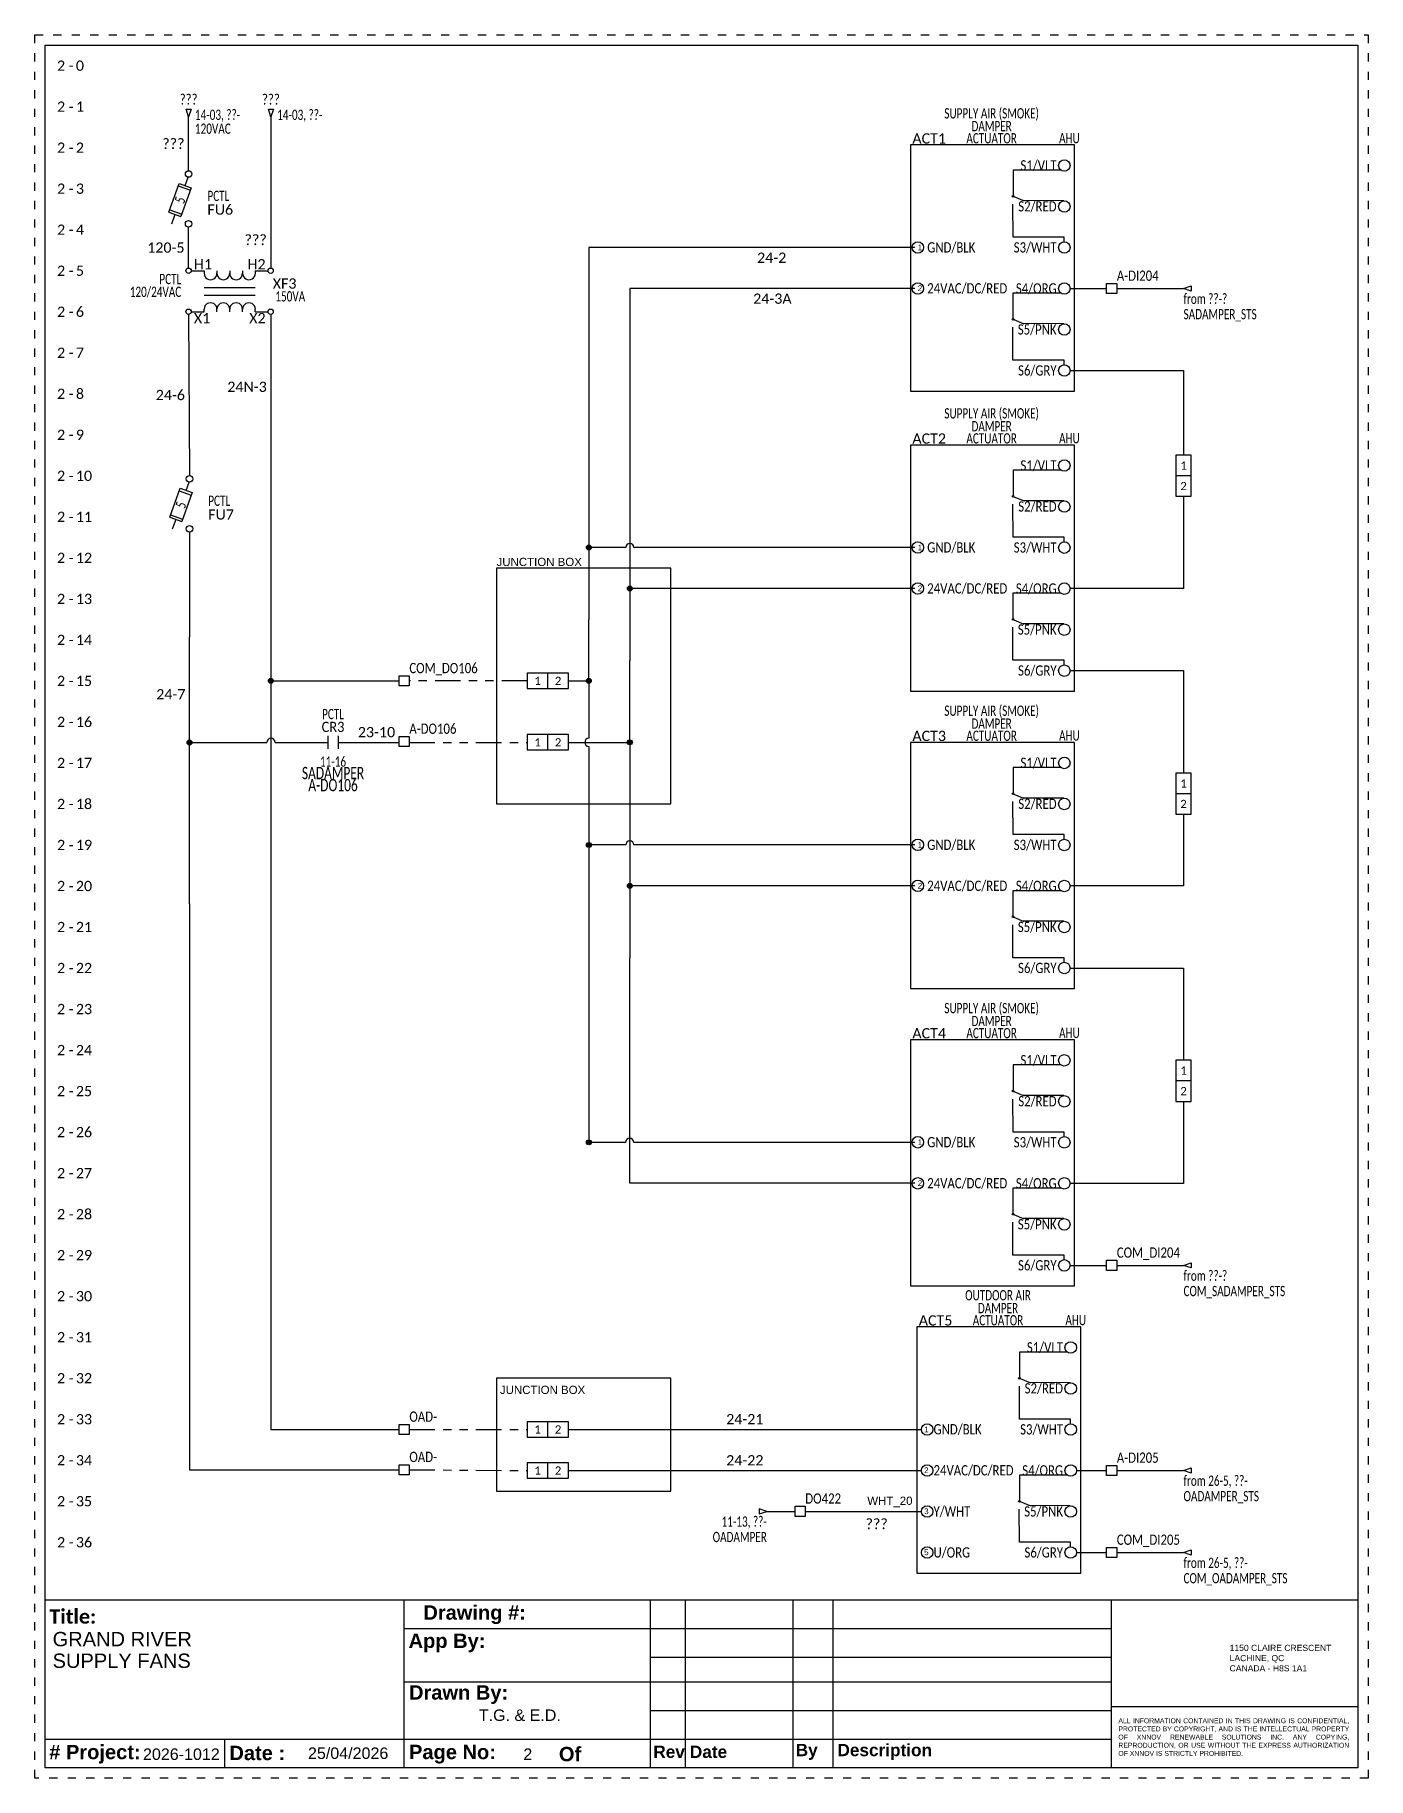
# Model space of a CAD drawing. Header units: inches. Extents: x 0 to 216, y 0 to 294.
# Drawn here: x 0 to 16.25, y 0 to 21.25 of the extents above; entities outside this region: 4.
import ezdxf
from ezdxf.enums import TextEntityAlignment as Align

# ---------------------------------------------------------------- set-up
doc = ezdxf.new("R2010")
doc.units = ezdxf.units.IN
doc.header["$MEASUREMENT"] = 0
doc.linetypes.add('DOT2', pattern=[0.125, 0, -0.125])
doc.linetypes.add('PHANTOM2', pattern=[1.25, 0.625, -0.125, 0.125, -0.125, 0.125, -0.125])
for name, color, linetype in [('BLK_18', 251, 'Continuous'), ('BLK_20', 250, 'Continuous'), ('DESC', 150, 'Continuous'), ('GRY_8', 253, 'Continuous'), ('LOC', 8, 'Continuous'), ('MISC', 7, 'Continuous'), ('ORG_14', 30, 'Continuous'), ('RAIL', 7, 'Continuous'), ('RED_14', 1, 'Continuous'), ('RED_18', 1, 'Continuous'), ('RED_20', 10, 'Continuous'), ('SYMS', 7, 'Continuous'), ('TAGFIXED', 7, 'Continuous'), ('TAGS', 150, 'Continuous'), ('TERMS', 123, 'Continuous'), ('WHT_14', 7, 'Continuous'), ('WHT_20', 7, 'Continuous'), ('WIREFIXED', 7, 'Continuous'), ('WIRENO', 72, 'Continuous'), ('WIREREF_DEST', 52, 'Continuous'), ('XREF', 7, 'Continuous')]:
    doc.layers.add(name, color=color, linetype=linetype)
doc.layers.add('TITLEBLOCK_FRAME', color=7, linetype='DOT2', plot=False)
doc.styles.get("Standard").update_dxf_attribs({"font": 'arial.ttf'})
doc.styles.add('TB_BODY', font='arial.ttf')
doc.styles.add('TB_TITLE', font='ariblk.ttf')
doc.styles.add('WD', font='calibri.ttf')

msp = doc.modelspace()

# ---------------------------------------------------------------- texts
for s, p in [('L1', (2, 290)), ('N', (212, 290))]:
    msp.add_text(s, height=4).set_placement(p)
at = {"ltscale": 0.5, "style": 'WD'}
for p in [(0.369, 20.375), (0.369, 19.875), (0.369, 19.375), (0.369, 18.875), (0.369, 18.375), (0.369, 17.875), (0.369, 17.375), (0.369, 16.875), (0.369, 16.375), (0.369, 15.875), (0.369, 15.375), (0.369, 14.875), (0.369, 14.375), (0.369, 13.875), (0.369, 13.375), (0.369, 12.875), (0.369, 12.375), (0.369, 11.875), (0.369, 11.375), (0.369, 10.875), (0.369, 10.375), (0.369, 9.875), (0.369, 9.375), (0.369, 8.875), (0.369, 8.375), (0.369, 7.875), (0.369, 7.375), (0.369, 6.875), (0.369, 6.375), (0.369, 5.875), (0.369, 5.375), (0.369, 4.875), (0.369, 4.375), (0.369, 3.875), (0.369, 3.375), (0.369, 2.875)]:
    msp.add_text('2', height=0.125, dxfattribs=at).set_placement(p, align=Align.MIDDLE_RIGHT)
for s, p in [('1', (0.5, 20.375)), ('2', (0.5, 19.875)), ('3', (0.5, 19.375)), ('4', (0.5, 18.875)), ('5', (0.5, 18.375)), ('6', (0.5, 17.875)), ('7', (0.5, 17.375)), ('8', (0.5, 16.875)), ('9', (0.5, 16.375)), ('10', (0.5, 15.875)), ('11', (0.5, 15.375)), ('12', (0.5, 14.875)), ('13', (0.5, 14.375)), ('14', (0.5, 13.875)), ('15', (0.5, 13.375)), ('16', (0.5, 12.875)), ('17', (0.5, 12.375)), ('18', (0.5, 11.875)), ('19', (0.5, 11.375)), ('20', (0.5, 10.875)), ('21', (0.5, 10.375)), ('22', (0.5, 9.875)), ('23', (0.5, 9.375)), ('24', (0.5, 8.875)), ('25', (0.5, 8.375)), ('26', (0.5, 7.875)), ('27', (0.5, 7.375)), ('28', (0.5, 6.875)), ('29', (0.5, 6.375)), ('30', (0.5, 5.875)), ('31', (0.5, 5.375)), ('32', (0.5, 4.875)), ('33', (0.5, 4.375)), ('34', (0.5, 3.875)), ('35', (0.5, 3.375)), ('36', (0.5, 2.875))]:
    msp.add_text(s, height=0.125, dxfattribs=at).set_placement(p, align=Align.MIDDLE_LEFT)
for p in [(0.441, 20.375), (0.441, 19.875), (0.441, 19.375), (0.441, 18.875), (0.441, 18.375), (0.441, 17.875), (0.441, 17.375), (0.441, 16.875), (0.441, 16.375), (0.441, 15.875), (0.441, 15.375), (0.441, 14.875), (0.441, 14.375), (0.441, 13.875), (0.441, 13.375), (0.441, 12.875), (0.441, 12.375), (0.441, 11.875), (0.441, 11.375), (0.441, 10.875), (0.441, 10.375), (0.441, 9.875), (0.441, 9.375), (0.441, 8.875), (0.441, 8.375), (0.441, 7.875), (0.441, 7.375), (0.441, 6.875), (0.441, 6.375), (0.441, 5.875), (0.441, 5.375), (0.441, 4.875), (0.441, 4.375), (0.441, 3.875), (0.441, 3.375), (0.441, 2.875)]:
    msp.add_text('-', height=0.125, dxfattribs=at).set_placement(p, align=Align.MIDDLE)
at = {"layer": 'MISC', "ltscale": 0.5, "char_height": 0.1, "attachment_point": 1}
for insert in [(5.627, 14.875), (5.668, 4.783)]:
    msp.add_mtext_dynamic_manual_height_columns('JUNCTION BOX', width=1.625, gutter_width=0.5, heights=[0], dxfattribs=dict(at, insert=insert))
at = {"layer": 'MISC', "insert": (10.421, 3.302), "char_height": 0.1, "attachment_point": 8}
msp.add_mtext('\\W1.00;WHT_20', dxfattribs=at)

# ---------------------------------------------------------------- blocks, each defined once
blk = doc.blocks.new('*U25')
at = {"ltscale": 0.5}
blk.add_circle((0, 0), 0.07, dxfattribs=at)
blk = doc.blocks.new('*U26')
at = {"color": 0, "linetype": 'ByBlock', "lineweight": -2, "transparency": 16777216}
for p in [(0, 1.5), (0, 1), (0, 0.5), (0, 0)]:
    blk.add_blockref('*U25', p, dxfattribs=at)
blk = doc.blocks.new('*U27')
at = {"ltscale": 0.5}
blk.add_circle((0, 0), 0.07, dxfattribs=at)
blk = doc.blocks.new('*U28')
at = {"color": 0, "linetype": 'ByBlock', "lineweight": -2, "transparency": 16777216}
for p in [(0, 2.5), (0, 2), (0, 1.5), (0, 1), (0, 0.5), (0, 0)]:
    blk.add_blockref('*U27', p, dxfattribs=at)
blk = doc.blocks.new('HMO1_BELIMO_AFB24')
at = {"ltscale": 0.5}
for p, q in [((0.258, 0.62), (0.384, 0.568)), ((0.869, 0.57), (0.375, 0.572)), ((0.258, -0.879), (0.383, -0.932)), ((0.868, -0.93), (0.374, -0.928))]:
    blk.add_line(p, q, dxfattribs=at)
blk.add_lwpolyline([(-1, -1.75), (1, -1.75), (1, 1.25), (-1, 1.25)], close=True, dxfattribs=at)
for points in [[(0.834, 0.943), (0.25, 0.943), (0.25, 0.635)], [(0.874, 0.07), (0.874, 0.126), (0.25, 0.126), (0.249, 0.528)], [(0.833, -0.557), (0.249, -0.557), (0.249, -0.865)], [(0.873, -1.43), (0.873, -1.374), (0.249, -1.374), (0.248, -0.972)]]:
    blk.add_lwpolyline(points, dxfattribs=at)
for centre in [(0.25, 0.625), (0.249, -0.875)]:
    blk.add_circle(centre, 0.01, dxfattribs=at)
for name, p in [('*U28', (0.875, -1.5)), ('*U26', (-0.875, -1.5))]:
    blk.add_blockref(name, p)
at = {"ltscale": 0.5, "char_height": 0.07, "attachment_point": 5}
for s, insert in [('1', (-0.884, 0.001)), ('2', (-0.884, -0.497)), ('3', (-0.884, -0.997)), ('5', (-0.884, -1.498))]:
    blk.add_mtext_dynamic_manual_height_columns(s, width=0.1, gutter_width=0.5, heights=[0], dxfattribs=dict(at, insert=insert))
at = {"style": 'WD', "width": 0.7}
for tag, height, p in [('DESC1', 0.125, (-0.011, 1.574)), ('DESC2', 0.125, (-0.011, 1.417)), ('DESC3', 0.125, (-0.011, 1.269)), ('LOC', 0.125, (0.936, 1.271)), ('INST', 0.01, (-0.95, 1.188))]:
    blk.add_attdef(tag, text='', height=height, dxfattribs=at).set_placement(p, align=Align.CENTER)
at = {"style": 'WD'}
blk.add_attdef('TAG1', text='', height=0.125, dxfattribs=at).set_placement((-0.772, 1.267), align=Align.CENTER)
at = {"style": 'WD', "width": 0.7}
blk.add_attdef('XREF', text='', height=0.125, dxfattribs=at).set_placement((-1.052, 1.12), align=Align.MIDDLE_RIGHT)
at = {"style": 'WD', "flags": 9}
for tag, p in [('MFG', (-0.946, 1.219)), ('ASSYCODE', (-0.858, 1.133)), ('CAT', (-0.859, 1.17))]:
    blk.add_attdef(tag, text='', height=0.01, dxfattribs=at).set_placement(p, align=Align.CENTER)
at = {"style": 'WD'}
for tag, p, height, flags in [('FAMILY', (-0.884, 1.214), 0.01, 9), ('X4TERM01', (-0.945, 0), 0.005, 1), ('X4TERM02', (-0.945, -0.499), 0.005, 1), ('X4TERM03', (-0.945, -1), 0.005, 1), ('X4TERM04', (-0.945, -1.5), 0.005, 1)]:
    blk.add_attdef(tag, p, '', height=height, dxfattribs=dict(at, flags=flags))
at = {"color": 190, "style": 'WD', "width": 0.8}
blk.add_attdef('S1/VLT', text='', height=0.125, dxfattribs=at).set_placement((0.781, 1.064), align=Align.TOP_RIGHT)
at = {"style": 'WD', "flags": 1}
for tag, p in [('X1TERM05', (0.945, 1)), ('X1TERM06', (0.945, 0.5)), ('X1TERM07', (0.945, 0)), ('X1TERM08', (0.945, -0.5)), ('X1TERM09', (0.945, -1)), ('X1TERM10', (0.945, -1.5))]:
    blk.add_attdef(tag, text='', height=0.005, dxfattribs=at).set_placement(p, align=Align.RIGHT)
at = {"color": 1, "style": 'WD', "width": 0.8}
blk.add_attdef('S2/RED', text='', height=0.125, dxfattribs=at).set_placement((0.781, 0.564), align=Align.TOP_RIGHT)
at = {"style": 'WD', "width": 0.8}
blk.add_attdef('GND/BLK', text='', height=0.125, dxfattribs=at).set_placement((-0.797, 0.065), align=Align.TOP_LEFT)
at = {"color": 7, "style": 'WD', "width": 0.8}
blk.add_attdef('S3/WHT', text='', height=0.125, dxfattribs=at).set_placement((0.781, 0.064), align=Align.TOP_RIGHT)
at = {"color": 1, "style": 'WD', "width": 0.8}
blk.add_attdef('24VAC/DC/RED', text='', height=0.125, dxfattribs=at).set_placement((-0.797, -0.435), align=Align.TOP_LEFT)
at = {"color": 30, "style": 'WD', "width": 0.8}
blk.add_attdef('S4/ORG', text='', height=0.125, dxfattribs=at).set_placement((0.781, -0.436), align=Align.TOP_RIGHT)
at = {"color": 7, "style": 'WD', "width": 0.8}
blk.add_attdef('Y/WHT', text='', height=0.125, dxfattribs=at).set_placement((-0.797, -0.936), align=Align.TOP_LEFT)
at = {"color": 6, "style": 'WD', "width": 0.8}
blk.add_attdef('S5/PNK', text='', height=0.125, dxfattribs=at).set_placement((0.781, -0.936), align=Align.TOP_RIGHT)
at = {"color": 30, "style": 'WD', "width": 0.8}
blk.add_attdef('U/ORG', text='', height=0.125, dxfattribs=at).set_placement((-0.797, -1.436), align=Align.TOP_LEFT)
at = {"color": 8, "style": 'WD', "width": 0.8}
blk.add_attdef('S6/GRY', text='', height=0.125, dxfattribs=at).set_placement((0.781, -1.436), align=Align.TOP_RIGHT)
blk = doc.blocks.new('VDS11FL')
for p, q in [((-0.042, 0.164), (-0.006, 0.264)), ((-0.241, -0.163), (-0.116, 0.19)), ((-0.126, 0.16), (0.021, 0.108)), ((-0.116, 0.19), (0.032, 0.137)), ((0.032, 0.137), (-0.094, -0.216)), ((-0.241, -0.163), (-0.094, -0.216)), ((-0.231, -0.134), (-0.084, -0.187)), ((-0.168, -0.19), (-0.21, -0.307))]:
    blk.add_line(p, q)
for centre in [(0, 0.304), (0, -0.304)]:
    blk.add_circle(centre, 0.04)
at = {"style": 'WD'}
for tag, p, height, flags in [('TERM02', (0.088, 0.307), 0.125, 8), ('X2TERM02', (0, 0.344), 0.0125, 1), ('X4LINK', (-0.403, 0), 0.01, 1), ('FAMILY', (-0.273, 0.052), 0.01, 9), ('X1LINK', (0.136, 0), 0.01, 1), ('CONTACT', (-0.273, -0.025), 0.01, 9), ('X8TERM01', (0, -0.344), 0.0125, 1), ('TERM01', (0.09, -0.43), 0.125, 8)]:
    blk.add_attdef(tag, p, '', height=height, dxfattribs=dict(at, flags=flags))
at = {"style": 'WD', "width": 0.7}
blk.add_attdef('RATING1', text='', height=0.125, rotation=70.3798, dxfattribs=at).set_placement((-0.105, -0.013), align=Align.MIDDLE_CENTER)
for tag, p in [('INST', (0.229, 0.143)), ('LOC', (0.229, -0.025))]:
    blk.add_attdef(tag, p, '', height=0.125, dxfattribs=at)
at = {"style": 'WD', "flags": 9}
for tag, p in [('ASSYCODE', (-0.245, -0.006)), ('MFG', (-0.245, 0.016)), ('CAT', (-0.245, 0.035))]:
    blk.add_attdef(tag, text='', height=0.01, dxfattribs=at).set_placement(p, align=Align.CENTER)
at = {"style": 'WD'}
blk.add_attdef('TAG1', (0.229, -0.192), '', height=0.125, dxfattribs=at)
blk = doc.blocks.new('HT0001')
for p, q in [((-0.062, 0.062), (0.062, 0.062)), ((-0.062, -0.062), (-0.062, 0.062)), ((0.062, 0.062), (0.062, -0.062)), ((0.062, -0.062), (-0.062, -0.062))]:
    blk.add_line(p, q)
at = {"style": 'WD'}
for tag, p, width in [('INST', (0.062, 0.42), 0.7), ('LOC', (0.062, 0.25), 0.7), ('DESC1', (0.05, -0.385), 0.8)]:
    blk.add_attdef(tag, p, '', height=0.125, dxfattribs=dict(at, width=width))
at = {"linetype": 'Continuous', "style": 'WD'}
for tag, p, height, width, flags in [('TERM01', (0.062, 0.094), 0.125, 0.8, 8), ('TAGSTRIP', (0.05, -0.229), 0.125, 0.9, 8), ('DESC2', (0.05, -0.541), 0.125, 0.8, 8), ('CAT', (0.213, -0.406), 0.109, 0.8, 1), ('DESC3', (0.05, -0.698), 0.125, 0.8, 8)]:
    blk.add_attdef(tag, p, '', height=height, dxfattribs=dict(at, width=width, flags=flags))
at = {"style": 'WD', "flags": 1}
for tag, p, height in [('X4TERM01', (-0.062, 0), 0.0125), ('X4TERMDESC01', (-0.055, -0.023), 0.025), ('X2TERMDESC01', (-0.006, 0.029), 0.025), ('X2TERM01', (0, 0.062), 0.0125), ('STRIPSEQ', (0, 0), 0.00125), ('X2PIN01', (0.033, 0.084), 0.0125), ('X1TERMDESC01', (0.039, 0.007), 0.025), ('X1TERM01', (0.062, 0), 0.0125), ('X1PIN01', (0.087, 0.016), 0.0125), ('X4PIN01', (-0.114, -0.038), 0.0125), ('LINKTERM', (0, -0.002), 0.00125), ('X8TERMDESC01', (0, -0.054), 0.025), ('X8TERM01', (0, -0.062), 0.0125), ('X8PIN01', (0.026, -0.096), 0.0125)]:
    blk.add_attdef(tag, p, '', height=height, dxfattribs=at)
at = {"linetype": 'Continuous', "style": 'WD', "width": 0.8, "flags": 1}
blk.add_attdef('MFG', text='', height=0.109, dxfattribs=at).set_placement((0.088, -0.406), align=Align.RIGHT)
at = {"style": 'WD', "width": 0.7, "flags": 1}
blk.add_attdef('ASSYCODE', (0.062, -0.281), '', height=0.01, dxfattribs=at)
blk = doc.blocks.new('HSP1001')
blk.add_line((0, -0.092), (0, 0.095))
blk.add_lwpolyline([(-0.25, 0.095), (-0.25, -0.092), (0.25, -0.092), (0.25, 0.095)], close=True)
at = {"style": 'WD', "width": 0.7}
for tag, p in [('INST', (-0.012, 1.05)), ('LOC', (-0.012, 0.88)), ('DESC1', (-0.005, 0.706)), ('DESC2', (-0.005, 0.525)), ('DESC3', (-0.005, 0.35))]:
    blk.add_attdef(tag, text='', height=0.125, dxfattribs=at).set_placement(p, align=Align.CENTER)
at = {"style": 'WD'}
blk.add_attdef('TAG1', text='', height=0.125, dxfattribs=at).set_placement((-0.005, 0.175), align=Align.CENTER)
at = {"style": 'WD', "width": 0.9, "flags": 8}
blk.add_attdef('TERMDESC01', text='', height=0.125, dxfattribs=at).set_placement((-0.312, 0.05), align=Align.RIGHT)
at = {"style": 'WD'}
for tag, p in [('TERM01', (-0.125, 0.001)), ('TERM02', (0.125, 0.001))]:
    blk.add_attdef(tag, text='', height=0.1, dxfattribs=at).set_placement(p, align=Align.MIDDLE_CENTER)
at = {"style": 'WD', "flags": 1}
for tag, p, height in [('X4TERM01', (-0.25, 0.001), 0.0125), ('MFG', (-0.141, 0), 0.01), ('X1TERM02', (0.25, 0.001), 0.0125), ('ASSYCODE', (-0.142, -0.05), 0.01), ('ACE_FLAG', (-0.141, -0.016), 0.01), ('CAT', (-0.142, -0.035), 0.01), ('FAMILY', (-0.141, -0.066), 0.01)]:
    blk.add_attdef(tag, p, '', height=height, dxfattribs=at)
at = {"style": 'WD', "width": 0.9, "flags": 8}
blk.add_attdef('TERMDESC02', (0.312, 0.05), '', height=0.125, dxfattribs=at)
blk.add_attdef('X4WIRE01', text='', height=0.125, dxfattribs=at).set_placement((-0.312, -0.05), align=Align.TOP_RIGHT)
blk.add_attdef('X1WIRE02', text='', height=0.125, dxfattribs=at).set_placement((0.312, -0.05), align=Align.TOP_LEFT)
blk = doc.blocks.new('WDDOT')
for radius in [0.03, 0.0187, 0.00929]:
    blk.add_circle((0, 0), radius)
blk = doc.blocks.new('HA1D3')
blk.add_lwpolyline([(-0.094, 0), (-0.094, -0.031), (0, 0), (-0.094, 0.031), (-0.094, 0)])
at = {"style": 'WD', "width": 0.8, "flags": 8}
blk.add_attdef('WIRENO', text='', height=0.125, dxfattribs=at).set_placement((0, 0.094), align=Align.RIGHT)
at = {"style": 'WD', "flags": 1}
blk.add_attdef('SIGCODE', text='', height=0.01, dxfattribs=at).set_placement((-0.02, 0.047), align=Align.RIGHT)
blk.add_attdef('X1TERM01', (0, 0), '', height=0.01, dxfattribs=at)
at = {"style": 'WD', "width": 0.7}
for tag, p in [('XREF', (0, -0.188)), ('DESC1', (0, -0.375))]:
    blk.add_attdef(tag, text='', height=0.125, dxfattribs=at).set_placement(p, align=Align.RIGHT)
blk = doc.blocks.new('WD_WNV')
at = {"linetype": 'Continuous', "style": 'WD'}
blk.add_attdef('WIRENO', text='', height=0.125, dxfattribs=at).set_placement((-0.05, 0), align=Align.MIDDLE_RIGHT)
at = {"style": 'WD', "flags": 1}
for tag, p in [('W01USER', (-0.062, 0.094)), ('W02USER', (-0.062, 0.086)), ('W03USER', (-0.062, 0.078)), ('W04USER', (-0.062, 0.07)), ('W05USER', (-0.062, 0.062)), ('W06USER', (-0.062, 0.055)), ('W07USER', (-0.062, 0.047)), ('W08USER', (-0.062, 0.039)), ('W09USER', (-0.062, 0.031)), ('W10USER', (-0.062, 0.023))]:
    blk.add_attdef(tag, text='', height=0.005, dxfattribs=at).set_placement(p, align=Align.CENTER)
blk = doc.blocks.new('HCR11_RELAY-CONTACT')
at = {"linetype": 'Continuous'}
for p, q in [((-0.053, 0.082), (-0.053, -0.078)), ((0.072, 0.082), (0.072, -0.078))]:
    blk.add_line(p, q, dxfattribs=at)
at = {"style": 'WD'}
for tag, width, p in [('INST', 0.7, (0.009, 0.453)), ('TAG2', 0.9, (0.009, 0.127)), ('LOC', 0.7, (0.009, 0.283)), ('XREF', 0.7, (0.009, -0.296))]:
    blk.add_attdef(tag, text='', height=0.125, dxfattribs=dict(at, width=width)).set_placement(p, align=Align.CENTER)
for tag, p, height, flags in [('X4TERM01', (-0.053, 0.002), 0.0125, 1), ('X1TERM02', (0.072, 0.002), 0.0125, 1), ('CONTACT', (0.107, 0.038), 0.01, 1), ('FAMILY', (0.107, 0.055), 0.01, 9)]:
    blk.add_attdef(tag, p, '', height=height, dxfattribs=dict(at, flags=flags))
for tag, p in [('X2LINK', (0.009, 0.127)), ('X8LINK', (0.009, -0.123))]:
    blk.add_attdef(tag, p, '', height=0.01, dxfattribs=at)
at = {"linetype": 'Continuous', "style": 'WD', "flags": 8}
blk.add_attdef('TERM01', text='', height=0.125, dxfattribs=at).set_placement((-0.116, -0.014), align=Align.TOP_RIGHT)
blk.add_attdef('TERM02', text='', height=0.125, dxfattribs=at).set_placement((0.134, -0.014), align=Align.TOP_LEFT)
at = {"color": 1, "style": 'WD', "width": 0.7}
for tag, p in [('DESC1', (0.009, -0.448)), ('DESC2', (0.009, -0.595)), ('DESC3', (0.009, -0.742))]:
    blk.add_attdef(tag, text='', height=0.15, dxfattribs=at).set_placement(p, align=Align.CENTER)
blk = doc.blocks.new('*U33')
at = {"ltscale": 0.5}
blk.add_circle((0, 0), 0.07, dxfattribs=at)
blk = doc.blocks.new('*U34')
at = {"color": 0, "linetype": 'ByBlock', "lineweight": -2, "transparency": 16777216}
for p in [(0, 2.5), (0, 2), (0, 1.5), (0, 1), (0, 0.5), (0, 0)]:
    blk.add_blockref('*U33', p, dxfattribs=at)
blk = doc.blocks.new('HDV1_BELIMO_FSNF24')
at = {"ltscale": 0.5}
for p, q in [((1.258, -0.63), (1.384, -0.682)), ((1.869, -0.68), (1.375, -0.678)), ((1.258, -2.129), (1.383, -2.182)), ((1.868, -2.18), (1.374, -2.178))]:
    blk.add_line(p, q, dxfattribs=at)
blk.add_lwpolyline([(0, -3), (2, -3), (2, 0), (0, 0)], close=True, dxfattribs=at)
for points in [[(1.834, -0.307), (1.25, -0.307), (1.25, -0.615)], [(1.874, -1.18), (1.874, -1.124), (1.25, -1.124), (1.249, -0.722)], [(1.833, -1.807), (1.249, -1.807), (1.249, -2.115)], [(1.873, -2.68), (1.873, -2.624), (1.249, -2.624), (1.248, -2.222)]]:
    blk.add_lwpolyline(points, dxfattribs=at)
for centre, radius in [((1.25, -0.625), 0.01), ((0.089, -1.249), 0.0699), ((0.089, -1.749), 0.0699), ((1.249, -2.125), 0.01)]:
    blk.add_circle(centre, radius, dxfattribs=at)
blk.add_blockref('*U34', (1.875, -2.75))
at = {"ltscale": 0.5, "char_height": 0.07, "attachment_point": 5}
for s, insert in [('1', (0.116, -1.249)), ('2', (0.116, -1.747))]:
    blk.add_mtext_dynamic_manual_height_columns(s, width=0.1, gutter_width=0.5, heights=[0], dxfattribs=dict(at, insert=insert))
at = {"style": 'WD', "width": 0.7}
for tag, height, p in [('DESC1', 0.125, (0.989, 0.324)), ('DESC2', 0.125, (0.989, 0.167)), ('DESC3', 0.125, (0.989, 0.019)), ('LOC', 0.125, (1.936, 0.021)), ('INST', 0.01, (0.05, -0.062))]:
    blk.add_attdef(tag, text='', height=height, dxfattribs=at).set_placement(p, align=Align.CENTER)
at = {"style": 'WD'}
blk.add_attdef('TAG1', text='', height=0.125, dxfattribs=at).set_placement((0.228, 0.017), align=Align.CENTER)
at = {"style": 'WD', "width": 0.7}
blk.add_attdef('XREF', text='', height=0.125, dxfattribs=at).set_placement((-0.052, -0.13), align=Align.MIDDLE_RIGHT)
at = {"style": 'WD', "flags": 9}
for tag, p in [('MFG', (0.054, -0.031)), ('ASSYCODE', (0.142, -0.117)), ('CAT', (0.141, -0.08))]:
    blk.add_attdef(tag, text='', height=0.01, dxfattribs=at).set_placement(p, align=Align.CENTER)
at = {"style": 'WD'}
for tag, p, height, flags in [('FAMILY', (0.116, -0.036), 0.01, 9), ('X4TERM01', (0.055, -1.25), 0.005, 1), ('X4TERM02', (0.055, -1.749), 0.005, 1)]:
    blk.add_attdef(tag, p, '', height=height, dxfattribs=dict(at, flags=flags))
at = {"color": 190, "style": 'WD', "width": 0.8}
blk.add_attdef('S1/VLT', text='', height=0.125, dxfattribs=at).set_placement((1.781, -0.186), align=Align.TOP_RIGHT)
at = {"style": 'WD', "flags": 1}
for tag, p in [('X1TERM05', (1.945, -0.25)), ('X1TERM06', (1.945, -0.75)), ('X1TERM07', (1.945, -1.25)), ('X1TERM08', (1.945, -1.75)), ('X1TERM09', (1.945, -2.25)), ('X1TERM10', (1.945, -2.75))]:
    blk.add_attdef(tag, text='', height=0.005, dxfattribs=at).set_placement(p, align=Align.RIGHT)
at = {"color": 1, "style": 'WD', "width": 0.8}
blk.add_attdef('S2/RED', text='', height=0.125, dxfattribs=at).set_placement((1.781, -0.686), align=Align.TOP_RIGHT)
at = {"style": 'WD', "width": 0.8}
blk.add_attdef('GND/BLK', text='', height=0.125, dxfattribs=at).set_placement((0.203, -1.185), align=Align.TOP_LEFT)
at = {"color": 7, "style": 'WD', "width": 0.8}
blk.add_attdef('S3/WHT', text='', height=0.125, dxfattribs=at).set_placement((1.781, -1.186), align=Align.TOP_RIGHT)
at = {"color": 1, "style": 'WD', "width": 0.8}
blk.add_attdef('24VAC/DC/RED', text='', height=0.125, dxfattribs=at).set_placement((0.203, -1.685), align=Align.TOP_LEFT)
at = {"color": 30, "style": 'WD', "width": 0.8}
blk.add_attdef('S4/ORG', text='', height=0.125, dxfattribs=at).set_placement((1.781, -1.686), align=Align.TOP_RIGHT)
at = {"color": 6, "style": 'WD', "width": 0.8}
blk.add_attdef('S5/PNK', text='', height=0.125, dxfattribs=at).set_placement((1.781, -2.186), align=Align.TOP_RIGHT)
at = {"color": 8, "style": 'WD', "width": 0.8}
blk.add_attdef('S6/GRY', text='', height=0.125, dxfattribs=at).set_placement((1.781, -2.686), align=Align.TOP_RIGHT)
blk = doc.blocks.new('HXF1')
for p, q in [((-0.469, 0), (-0.312, 0)), ((-0.312, 0), (-0.312, -0.031)), ((-0.156, 0), (-0.156, -0.031)), ((0, 0), (0, -0.031)), ((0.156, 0), (0.156, -0.031)), ((0.312, 0), (0.467, 0)), ((0.312, 0), (0.312, -0.031)), ((-0.312, -0.203), (0.312, -0.203)), ((-0.312, -0.297), (0.312, -0.297)), ((-0.469, -0.5), (-0.312, -0.5)), ((-0.312, -0.5), (-0.312, -0.469)), ((-0.156, -0.5), (-0.156, -0.469)), ((0, -0.5), (0, -0.469)), ((0.156, -0.5), (0.156, -0.469)), ((0.312, -0.5), (0.312, -0.469)), ((0.312, -0.5), (0.467, -0.5))]:
    blk.add_line(p, q)
for centre in [(-0.501, 0), (0.499, 0), (-0.501, -0.5), (0.499, -0.5)]:
    blk.add_circle(centre, 0.0322)
for centre, start, end in [((-0.234, -0.031), 180, 0.001), ((-0.078, -0.031), 180, 0.001), ((0.078, -0.031), 180, 0.001), ((0.234, -0.031), 180, 0.001), ((-0.234, -0.469), 0.001, 180.002), ((-0.078, -0.469), 0.001, 180.002), ((0.078, -0.469), 0.001, 180.002), ((0.234, -0.469), 0.001, 180.002)]:
    blk.add_arc(centre, 0.0781, start, end)
at = {"style": 'WD', "width": 0.7}
for tag, p in [('INST', (-0.591, 0.006)), ('DESC1', (-0.591, -0.32)), ('LOC', (-0.591, -0.164)), ('DESC2', (-0.591, -0.476))]:
    blk.add_attdef(tag, text='', height=0.125, dxfattribs=at).set_placement(p, align=Align.RIGHT)
at = {"linetype": 'Continuous', "style": 'WD', "flags": 8}
for tag, p in [('TERM03', (-0.031, 0.016)), ('TERM02', (0.438, 0.016))]:
    blk.add_attdef(tag, text='', height=0.125, dxfattribs=at).set_placement(p, align=Align.RIGHT)
at = {"style": 'WD'}
for tag, p, height, flags in [('X4TERM01', (-0.533, 0), 0.0125, 1), ('X2TERM01', (-0.501, 0.032), 0.0125, 1), ('X2TERM03', (0, 0.009), 0.0125, 1), ('X2TERM02', (0.499, 0.032), 0.0125, 1), ('X1TERM02', (0.531, 0), 0.0125, 1), ('FAMILY', (0.46, -0.247), 0.01, 9), ('X4TERM04', (-0.533, -0.5), 0.0125, 1), ('X8TERM04', (-0.501, -0.532), 0.0125, 1), ('X8TERM06', (0, -0.507), 0.0125, 1), ('X8TERM05', (0.499, -0.532), 0.0125, 1), ('X1TERM05', (0.531, -0.5), 0.0125, 1)]:
    blk.add_attdef(tag, p, '', height=height, dxfattribs=dict(at, flags=flags))
at = {"linetype": 'Continuous', "style": 'WD', "flags": 8}
blk.add_attdef('TERM01', (-0.438, 0.016), '', height=0.125, dxfattribs=at)
at = {"style": 'WD'}
blk.add_attdef('TAG1', (0.524, -0.219), '', height=0.125, dxfattribs=at)
at = {"linetype": 'Continuous', "style": 'WD', "flags": 9}
for tag, p in [('ASSYCODE', (0.487, -0.313)), ('MFG', (0.484, -0.295)), ('CAT', (0.485, -0.275))]:
    blk.add_attdef(tag, text='', height=0.01, dxfattribs=at).set_placement(p, align=Align.CENTER)
at = {"style": 'WD', "width": 0.7}
blk.add_attdef('RATING1', (0.556, -0.375), '', height=0.125, dxfattribs=at)
at = {"linetype": 'Continuous', "style": 'WD', "flags": 8}
for tag, p in [('TERM06', (-0.031, -0.516)), ('TERM05', (0.438, -0.516))]:
    blk.add_attdef(tag, text='', height=0.125, dxfattribs=at).set_placement(p, align=Align.TOP_RIGHT)
blk.add_attdef('TERM04', text='', height=0.125, dxfattribs=at).set_placement((-0.438, -0.516), align=Align.TOP_LEFT)
blk = doc.blocks.new('HA1D2')
blk.add_lwpolyline([(0, 0.094), (0.031, 0.094), (0, 0), (-0.031, 0.094), (0, 0.094)])
at = {"style": 'WD', "width": 0.8, "flags": 8}
blk.add_attdef('WIRENO', text='', height=0.125, dxfattribs=at).set_placement((0, 0.15), align=Align.CENTER)
at = {"style": 'WD', "flags": 1}
for tag, p in [('X8TERM01', (0, 0)), ('SIGCODE', (0.026, 0.066))]:
    blk.add_attdef(tag, p, '', height=0.01, dxfattribs=at)
at = {"style": 'WD', "width": 0.7}
for tag, p in [('XREF', (0.077, -0.037)), ('DESC1', (0.077, -0.206))]:
    blk.add_attdef(tag, p, '', height=0.125, dxfattribs=at)
blk = doc.blocks.new('HA1D1')
blk.add_lwpolyline([(0.094, 0), (0.094, -0.031), (0, 0), (0.094, 0.031), (0.094, 0)])
at = {"style": 'WD', "width": 0.8, "flags": 8}
blk.add_attdef('WIRENO', (0, 0.094), '', height=0.125, dxfattribs=at)
at = {"style": 'WD', "flags": 1}
for tag, p in [('SIGCODE', (-0.02, 0.047)), ('X4TERM01', (0, 0))]:
    blk.add_attdef(tag, p, '', height=0.01, dxfattribs=at)
at = {"style": 'WD', "width": 0.7}
for tag, p in [('XREF', (0, -0.188)), ('DESC1', (0, -0.375))]:
    blk.add_attdef(tag, p, '', height=0.125, dxfattribs=at)
blk = doc.blocks.new('VSP1001')
blk.add_line((0.094, 0), (-0.094, 0))
blk.add_lwpolyline([(-0.094, -0.25), (0.094, -0.25), (0.094, 0.25), (-0.094, 0.25)], close=True)
at = {"linetype": 'Continuous', "style": 'WD', "width": 0.9, "flags": 8}
blk.add_attdef('TERMDESC01', (-0.05, 0.312), '', height=0.125, rotation=90, dxfattribs=at)
at = {"style": 'WD', "width": 0.7}
for tag, p in [('INST', (-0.238, 0.814)), ('LOC', (-0.238, 0.645)), ('DESC1', (-0.231, 0.471)), ('DESC2', (-0.231, 0.289)), ('DESC3', (-0.231, 0.114))]:
    blk.add_attdef(tag, text='', height=0.125, dxfattribs=at).set_placement(p, align=Align.RIGHT)
at = {"linetype": 'Continuous', "style": 'WD', "width": 0.9, "flags": 8}
blk.add_attdef('X1WIRE01', text='', height=0.125, rotation=90, dxfattribs=at).set_placement((0.05, 0.312), align=Align.TOP_LEFT)
at = {"style": 'WD', "flags": 1}
for tag, p, height in [('X2TERM01', (0, 0.25), 0.0125), ('ASSYCODE', (0.007, -0.079), 0.01), ('ACE_FLAG', (0.008, -0.029), 0.01), ('CAT', (0.007, -0.063), 0.01), ('MFG', (0.008, -0.044), 0.01), ('FAMILY', (0.008, -0.094), 0.01), ('X8TERM02', (0, -0.25), 0.0125)]:
    blk.add_attdef(tag, p, '', height=height, dxfattribs=at)
at = {"style": 'WD'}
blk.add_attdef('TAG1', text='', height=0.125, dxfattribs=at).set_placement((-0.231, -0.061), align=Align.RIGHT)
for tag, p in [('TERM01', (0, 0.125)), ('TERM02', (0, -0.125))]:
    blk.add_attdef(tag, text='', height=0.1, dxfattribs=at).set_placement(p, align=Align.MIDDLE_CENTER)
at = {"linetype": 'Continuous', "style": 'WD', "width": 0.9, "flags": 8}
blk.add_attdef('TERMDESC02', text='', height=0.125, rotation=90, dxfattribs=at).set_placement((-0.05, -0.312), align=Align.RIGHT)
blk.add_attdef('X4WIRE02', text='', height=0.125, rotation=90, dxfattribs=at).set_placement((0.05, -0.312), align=Align.TOP_RIGHT)
blk = doc.blocks.new('WD_WNH')
at = {"linetype": 'Continuous', "style": 'WD'}
blk.add_attdef('WIRENO', text='', height=0.125, dxfattribs=at).set_placement((0, 0.062), align=Align.CENTER)
at = {"style": 'WD', "flags": 1}
for tag, p in [('W01USER', (0, 0.078)), ('W02USER', (0, 0.07)), ('W03USER', (0, 0.062)), ('W04USER', (0, 0.055)), ('W05USER', (0, 0.047)), ('W06USER', (0, 0.039)), ('W07USER', (0, 0.031)), ('W08USER', (0, 0.023)), ('W09USER', (0, 0.016)), ('W10USER', (0, 0.008))]:
    blk.add_attdef(tag, text='', height=0.005, dxfattribs=at).set_placement(p, align=Align.CENTER)
blk = doc.blocks.new('WD_MLRH7')
at = {"style": 'WD'}
blk.add_attdef('WDCOPY_DASH', text='', height=0.125, dxfattribs=at).set_placement((-0.684, 0), align=Align.MIDDLE)
blk.add_attdef('SHEET', text='', height=0.125, dxfattribs=at).set_placement((-0.756, 0), align=Align.MIDDLE_RIGHT)
blk.add_attdef('RUNGFIRST', text='', height=0.125, dxfattribs=at).set_placement((-0.625, 0), align=Align.MIDDLE_LEFT)
at = {"style": 'WD', "flags": 1}
for tag, p in [('RUNGHORV', (-0.25, -0.127)), ('RUNGDIST', (-0.25, -0.2)), ('RUNGCNT', (-0.25, -0.237)), ('RUNGINC', (-0.25, -0.163)), ('WIRE-START', (-0.25, -0.356)), ('WIREMODE', (-0.25, -0.281)), ('WIRE-GSUF', (-0.25, -0.396)), ('PH3SPACE', (-0.25, -0.437)), ('WIREFMT', (-0.25, -0.321))]:
    blk.add_attdef(tag, text='', height=0.025, dxfattribs=at).set_placement(p, align=Align.RIGHT)
blk = doc.blocks.new('*U40')
at = {"color": 5}
for p, q in [((0, 21), (16, 21)), ((0, 0), (0, 21)), ((16, 21), (16, 0)), ((0, 2.05), (16, 2.05)), ((4.372, 2.05), (4.372, 0)), ((7.376, 2.05), (7.376, 0)), ((7.8, 2.05), (7.8, 0)), ((9.113, 2.05), (9.113, 0)), ((9.599, 2.05), (9.599, 0)), ((9.599, 2.05), (9.599, 0)), ((12.992, 2.05), (12.992, 0)), ((4.372, 1.7), (12.992, 1.7)), ((7.376, 1.35), (12.992, 1.35)), ((4.372, 1.05), (12.992, 1.05)), ((7.376, 0.7), (12.992, 0.7)), ((12.992, 0.75), (16, 0.75)), ((0, 0.35), (12.992, 0.35)), ((2.186, 0.35), (2.186, 0)), ((16, 0), (0, 0))]:
    blk.add_line(p, q, dxfattribs=at)
at = {"layer": 'TITLEBLOCK_FRAME'}
blk.add_lwpolyline([(-0.125, 21.125), (16.125, 21.125), (16.125, -0.125), (-0.125, -0.125)], close=True, dxfattribs=at)
blk.add_lwpolyline([(-0.125, 21.125), (16.125, 21.125), (16.125, -0.125), (-0.125, -0.125)], close=True, dxfattribs=at)
at = {"color": 7, "style": 'TB_TITLE'}
for s, width, gutter_width, heights, insert, char_height, attachment_point in [('{\\fCalibri|b1|i0|c0|p34;Title:}', 4.49877, 1.75, [0], (0.052, 1.933), 0.175, 1), ('\\pxi-3,l4,t4;{\\fArial|b1|i0|c0|p34;Drawing #:}', 2.99404, 4.083, [0], (4.435, 1.867), 0.175, 4), ('{\\fArial|b1|i0|c0|p34;App By:}', 4.49661, 1.749, [0], (4.43, 1.523), 0.175, 4), ('{\\fArial|b1|i0|c0|p34;Drawn By:}', 2.16756, 1.749, [0.131], (4.435, 0.893), 0.175, 4), ('{\\fArial|b1|i0|c0|p34;# Project:}', 1.25184, 1.749, [0], (0.05, 0.167), 0.175, 4), ('{\\fArial|b1|i0|c0|p34;Date :}', 2.18747, 1.749, [0], (2.246, 0.181), 0.175, 4), ('{\\fArial|b1|i0|c0|p34;Page No:}', 4.49661, 1.749, [0], (4.435, 0.167), 0.175, 4), ('{\\fArial|b1|i0|c0|p34;Of}', 4.49661, 1.749, [0], (6.262, 0.167), 0.175, 4), ('{\\fArial|b1|i0|c0|p34;Rev}', 0.34979, 1.749, [0], (7.413, 0.195), 0.15, 4), ('{\\fArial|b1|i0|c0|p34; Date}', 0.58778, 1.749, [0], (7.8, 0.195), 0.15, 4), ('{\\fArial|b1|i0|c0|p34;By}', 0.36928, 1.749, [0], (9.148, 0.195), 0.15, 4), ('{\\fArial|b1|i0|c0|p34; Description}', 1.60793, 1.749, [0], (9.599, 0.195), 0.15, 4)]:
    blk.add_mtext_dynamic_manual_height_columns(s, width=width, gutter_width=gutter_width, heights=heights, dxfattribs=dict(at, insert=insert, char_height=char_height, attachment_point=attachment_point))
at = {"style": 'TB_BODY'}
for s, width, gutter_width, insert, char_height, attachment_point in [('1150 CLAIRE CRESCENT\\PLACHINE, QC \\PCANADA - H8S 1A1', 1.56147, 0.995, (14.437, 1.5), 0.07464, 1), ('\\pxqj;ALL INFORMATION CONTAINED IN THIS DRAWING IS CONFIDENTIAL, PROTECTED BY COPYRIGHT, AND IS THE INTELLECTUAL PROPERTY OF XNNOV RENEWABLE SOLUTIONS INC. ANY COPYING, REPRODUCTION, OR USE WITHOUT THE EXPRESS AUTHORIZATION OF XNNOV IS STRICTLY PROHIBITED.', 2.80577, 0.597, (13.081, 0.375), 0.059714, 4)]:
    blk.add_mtext_dynamic_manual_height_columns(s, width=width, gutter_width=gutter_width, heights=[0], dxfattribs=dict(at, insert=insert, char_height=char_height, attachment_point=attachment_point))
at = {"color": 7, "style": 'TB_BODY', "flags": 4}
for tag, p in [('N5', (7.597, 1.925)), ('N4', (7.597, 1.575)), ('N3', (7.597, 1.225)), ('N2', (7.597, 0.925)), ('N1', (7.597, 0.575)), ('PAGENO', (5.883, 0.167)), ('SHEETMAX', (6.824, 0.157))]:
    blk.add_attdef(tag, text='', height=0.14, dxfattribs=at).set_placement(p, align=Align.MIDDLE_CENTER)
for tag, height, p in [('DATE5', 0.14, (7.854, 1.925)), ('PAR5', 0.14, (9.104, 1.925)), ('DESCRIPTION5', 0.14, (9.661, 1.925)), ('TITLE1', 0.175, (0.091, 1.57)), ('DATE4', 0.14, (7.854, 1.575)), ('PAR4', 0.14, (9.104, 1.575)), ('DESCRIPTION4', 0.14, (9.661, 1.575)), ('TITLE2', 0.175, (0.091, 1.306)), ('AP.PAR', 0.14, (5.526, 1.365)), ('DATE3', 0.14, (7.854, 1.225)), ('PAR3', 0.14, (9.104, 1.225)), ('DESCRIPTION3', 0.14, (9.661, 1.225)), ('TITLE3', 0.175, (0.091, 1.041)), ('DATE2', 0.14, (7.854, 0.925)), ('PAR2', 0.14, (9.104, 0.925)), ('DESCRIPTION2', 0.14, (9.661, 0.925)), ('DESS.PAR', 0.14, (5.286, 0.642)), ('DATE1', 0.14, (7.854, 0.575)), ('PAR1', 0.14, (9.109, 0.575)), ('DESCRIPTION1', 0.14, (9.645, 0.575)), ('PRJCT', 0.14, (1.193, 0.167)), ('DATE', 0.14, (3.204, 0.179))]:
    blk.add_attdef(tag, text='', height=height, dxfattribs=at).set_placement(p, align=Align.MIDDLE_LEFT)

# ---------------------------------------------------------------- linework, layer by layer
at = {"layer": 'BLK_18', "ltscale": 0.5}
for p, q in [((12.617, 6.25), (13.062, 6.25)), ((13.187, 6.25), (14, 6.25)), ((12.695, 2.75), (13.062, 2.75)), ((13.187, 2.75), (14, 2.75))]:
    msp.add_line(p, q, dxfattribs=at)
at = {"layer": 'BLK_20', "ltscale": 0.5}
for p, q in [((10.727, 18.658), (6.75, 18.658)), ((6.752, 18.658), (6.752, 15.033)), ((7.202, 15), (6.75, 15)), ((6.752, 15.033), (6.752, 14.125)), ((10.727, 15), (7.302, 15)), ((6.752, 13.376), (6.752, 14.125)), ((6.502, 13.376), (6.752, 13.376)), ((6.752, 13.376), (6.752, 12.676)), ((6.752, 12.576), (6.752, 10.5)), ((7.202, 11.375), (6.75, 11.375)), ((10.727, 11.375), (7.302, 11.375)), ((6.752, 10.5), (6.75, 7.75)), ((7.2, 7.75), (6.75, 7.75)), ((10.727, 7.75), (7.3, 7.75)), ((6.502, 4.251), (10.805, 4.251))]:
    msp.add_line(p, q, dxfattribs=at)
at = {"layer": 'BLK_20', "linetype": 'PHANTOM2', "ltscale": 0.5}
for p, q in [((6.002, 13.376), (4.564, 13.376)), ((4.564, 4.25), (6.002, 4.25))]:
    msp.add_line(p, q, dxfattribs=at)
at = {"layer": 'BLK_20', "ltscale": 0.5}
for centre, start, end in [((7.252, 15), 0, 180), ((6.752, 12.626), 90, 270), ((7.252, 11.375), 0, 180), ((7.25, 7.75), 0, 180)]:
    msp.add_arc(centre, 0.05, start, end, dxfattribs=at)
at = {"layer": 'GRY_8', "ltscale": 0.5}
for p, q in [((12.617, 17.158), (14, 17.158)), ((14, 17.158), (14, 16.125)), ((12.617, 13.5), (14, 13.5)), ((14, 13.5), (14, 12.25)), ((12.617, 9.875), (14, 9.875)), ((14, 9.875), (14, 8.75))]:
    msp.add_line(p, q, dxfattribs=at)
at = {"layer": 'MISC', "ltscale": 0.5}
for points in [[(7.752, 14.75), (5.627, 14.75), (5.627, 11.875), (7.752, 11.875)], [(7.752, 4.874), (5.627, 4.874), (5.627, 3.5), (7.752, 3.5)]]:
    msp.add_lwpolyline(points, close=True, dxfattribs=at)
at = {"layer": 'ORG_14', "ltscale": 0.5}
for p, q in [((12.617, 18.158), (13.062, 18.158)), ((1.874, 17.843), (1.885, 15.877)), ((14, 15.625), (14, 14.5)), ((1.885, 15.189), (1.885, 13.908)), ((14, 14.5), (12.617, 14.5)), ((1.885, 10.659), (1.885, 13.908)), ((1.885, 12.625), (2.827, 12.625)), ((2.927, 12.625), (3.287, 12.625)), ((3.287, 12.625), (3.572, 12.625)), ((3.697, 12.625), (4.439, 12.625)), ((14, 11.75), (14, 10.875)), ((14, 10.875), (12.617, 10.875)), ((1.885, 10.659), (1.885, 3.759)), ((14, 8.25), (14, 7.25)), ((14, 7.25), (12.617, 7.25)), ((1.885, 3.759), (4.439, 3.759)), ((12.695, 3.75), (13.062, 3.75))]:
    msp.add_line(p, q, dxfattribs=at)
msp.add_arc((2.877, 12.625), 0.05, 0, 180, dxfattribs=at)
at = {"layer": 'RAIL', "lineweight": 50}
for p, q in [((10, 290), (10, 270)), ((210, 290), (210, 270))]:
    msp.add_line(p, q, dxfattribs=at)
at = {"layer": 'RED_14', "ltscale": 0.5}
for p, q in [((1.874, 19.594), (1.874, 20.25)), ((1.874, 18.407), (1.874, 18.906))]:
    msp.add_line(p, q, dxfattribs=at)
at = {"layer": 'RED_18', "ltscale": 0.5}
for p, q in [((13.187, 18.158), (14, 18.158)), ((10.727, 7.251), (7.25, 7.251)), ((6.502, 3.75), (10.805, 3.75)), ((13.187, 3.75), (14, 3.75))]:
    msp.add_line(p, q, dxfattribs=at)
at = {"layer": 'RED_18', "linetype": 'PHANTOM2', "ltscale": 0.5}
msp.add_line((4.564, 12.625), (6.002, 12.625), dxfattribs=at)
at = {"layer": 'RED_20', "ltscale": 0.5}
for p, q in [((10.727, 18.159), (7.25, 18.159)), ((7.252, 18.159), (7.252, 14.534)), ((10.727, 14.501), (7.25, 14.501)), ((7.252, 14.534), (7.252, 13.625)), ((7.252, 12.626), (7.252, 13.625)), ((6.502, 12.626), (7.252, 12.626)), ((7.252, 12.626), (7.252, 10)), ((10.727, 10.876), (7.25, 10.876)), ((7.25, 7.251), (7.252, 10))]:
    msp.add_line(p, q, dxfattribs=at)
at = {"layer": 'RED_20', "linetype": 'PHANTOM2', "ltscale": 0.5}
msp.add_line((4.564, 3.759), (6.002, 3.749), dxfattribs=at)
at = {"layer": 'WHT_14', "ltscale": 0.5}
for p, q in [((2.877, 20.25), (2.877, 18.407)), ((2.877, 17.843), (2.877, 4.25)), ((2.877, 13.375), (4.439, 13.375)), ((2.877, 4.25), (4.439, 4.25))]:
    msp.add_line(p, q, dxfattribs=at)
at = {"layer": 'WHT_20', "ltscale": 0.5}
for p, q in [((8.921, 3.252), (9.265, 3.252)), ((9.39, 3.252), (10.805, 3.252))]:
    msp.add_line(p, q, dxfattribs=at)

# ---------------------------------------------------------------- block references
at = {"ltscale": 0.5}
ref = msp.add_blockref('*U40', (0.125, 0.125), dxfattribs=at)
ref.add_attrib('PRJCT', '2026-1012', dxfattribs={"color": 7, "height": 0.14, "style": 'TB_BODY'}).set_placement((1.318, 0.292), align=Align.MIDDLE_LEFT)
ref.add_attrib('PAGENO', '2', dxfattribs={"color": 7, "height": 0.14, "style": 'TB_BODY'}).set_placement((6.008, 0.292), align=Align.MIDDLE_CENTER)
ref.add_attrib('DATE', '25/04/2026', dxfattribs={"color": 7, "height": 0.14, "style": 'TB_BODY'}).set_placement((3.329, 0.304), align=Align.MIDDLE_LEFT)
ref.add_attrib('DESS.PAR', 'T.G. & E.D.', dxfattribs={"color": 7, "height": 0.14, "style": 'TB_BODY'}).set_placement((5.411, 0.767), align=Align.MIDDLE_LEFT)
ref.add_attrib('TITLE1', 'GRAND RIVER', dxfattribs={"color": 7, "height": 0.175, "style": 'TB_BODY'}).set_placement((0.216, 1.695), align=Align.MIDDLE_LEFT)
ref.add_attrib('TITLE2', 'SUPPLY FANS', dxfattribs={"color": 7, "height": 0.175, "style": 'TB_BODY'}).set_placement((0.216, 1.431), align=Align.MIDDLE_LEFT)
msp.add_blockref('WD_MLRH7', (1.125, 20.875), dxfattribs=at).add_auto_attribs({'RUNGFIRST': '0', 'SHEET': '2', 'WDCOPY_DASH': '-'})
at = {"layer": 'SYMS', "ltscale": 0.5}
ref = msp.add_blockref('HA1D2', (1.874, 20.25), dxfattribs=at)
ref.add_attrib('DESC1', '120VAC', (1.951, 20.044), dxfattribs={"layer": 'DESC', "height": 0.125, "style": 'WD', "width": 0.7})
ref.add_attrib('WIRENO', '???', dxfattribs={"layer": 'WIREREF_DEST', "height": 0.125, "style": 'WD', "width": 0.8, "flags": 8}).set_placement((1.874, 20.4), align=Align.CENTER)
ref.add_attrib('XREF', '14-03, ??-', (1.951, 20.213), dxfattribs={"layer": 'XREF', "height": 0.125, "style": 'WD', "width": 0.7})
ref = msp.add_blockref('HA1D2', (2.877, 20.25), dxfattribs=at)
ref.add_attrib('WIRENO', '???', dxfattribs={"layer": 'WIREREF_DEST', "height": 0.125, "style": 'WD', "width": 0.8, "flags": 8}).set_placement((2.877, 20.4), align=Align.CENTER)
ref.add_attrib('XREF', '14-03, ??-', (2.953, 20.213), dxfattribs={"layer": 'XREF', "height": 0.125, "style": 'WD', "width": 0.7})
ref = msp.add_blockref('HDV1_BELIMO_FSNF24', (10.672, 19.908), dxfattribs=at)
ref.add_attrib('GND/BLK', 'GND/BLK', dxfattribs={"layer": 'MISC', "height": 0.125, "style": 'WD', "width": 0.8}).set_placement((10.876, 18.722), align=Align.TOP_LEFT)
ref.add_attrib('24VAC/DC/RED', '24VAC/DC/RED', dxfattribs={"layer": 'MISC', "color": 1, "height": 0.125, "style": 'WD', "width": 0.8}).set_placement((10.876, 18.223), align=Align.TOP_LEFT)
ref.add_attrib('S1/VLT', 'S1/VLT', dxfattribs={"layer": 'MISC', "color": 190, "height": 0.125, "style": 'WD', "width": 0.8}).set_placement((12.453, 19.722), align=Align.TOP_RIGHT)
ref.add_attrib('S2/RED', 'S2/RED', dxfattribs={"layer": 'MISC', "color": 1, "height": 0.125, "style": 'WD', "width": 0.8}).set_placement((12.453, 19.222), align=Align.TOP_RIGHT)
ref.add_attrib('S3/WHT', 'S3/WHT', dxfattribs={"layer": 'MISC', "color": 7, "height": 0.125, "style": 'WD', "width": 0.8}).set_placement((12.453, 18.722), align=Align.TOP_RIGHT)
ref.add_attrib('S4/ORG', 'S4/ORG', dxfattribs={"layer": 'MISC', "color": 30, "height": 0.125, "style": 'WD', "width": 0.8}).set_placement((12.453, 18.222), align=Align.TOP_RIGHT)
ref.add_attrib('S5/PNK', 'S5/PNK', dxfattribs={"layer": 'MISC', "color": 6, "height": 0.125, "style": 'WD', "width": 0.8}).set_placement((12.453, 17.722), align=Align.TOP_RIGHT)
ref.add_attrib('S6/GRY', 'S6/GRY', dxfattribs={"layer": 'MISC', "color": 8, "height": 0.125, "style": 'WD', "width": 0.8}).set_placement((12.453, 17.222), align=Align.TOP_RIGHT)
ref.add_attrib('TAG1', 'ACT1', dxfattribs={"layer": 'TAGS', "height": 0.125, "style": 'WD'}).set_placement((10.9, 19.925), align=Align.CENTER)
ref.add_attrib('DESC1', 'SUPPLY AIR (SMOKE)', dxfattribs={"layer": 'DESC', "height": 0.125, "style": 'WD', "width": 0.7}).set_placement((11.661, 20.231), align=Align.CENTER)
ref.add_attrib('DESC2', 'DAMPER', dxfattribs={"layer": 'DESC', "height": 0.125, "style": 'WD', "width": 0.7}).set_placement((11.661, 20.075), align=Align.CENTER)
ref.add_attrib('DESC3', 'ACTUATOR', dxfattribs={"layer": 'DESC', "height": 0.125, "style": 'WD', "width": 0.7}).set_placement((11.661, 19.927), align=Align.CENTER)
ref.add_attrib('LOC', 'AHU', dxfattribs={"layer": 'LOC', "height": 0.125, "style": 'WD', "width": 0.7}).set_placement((12.609, 19.929), align=Align.CENTER)
ref = msp.add_blockref('VDS11FL', (1.874, 19.25), dxfattribs=at)
ref.add_attrib('TAG1F', 'FU6', (2.103, 19.058), dxfattribs={"layer": 'TAGFIXED', "height": 0.125, "style": 'WD'})
ref.add_attrib('LOC', 'PCTL', (2.103, 19.225), dxfattribs={"layer": 'LOC', "height": 0.125, "style": 'WD', "width": 0.7})
ref.add_attrib('RATING1', '5', dxfattribs={"layer": 'MISC', "height": 0.125, "rotation": 70.3798, "style": 'WD', "width": 0.7}).set_placement((1.769, 19.237), align=Align.MIDDLE_CENTER)
ref = msp.add_blockref('HXF1', (2.375, 18.375), dxfattribs=at)
ref.add_attrib('TERM04', 'X1', dxfattribs={"layer": 'TERMS', "linetype": 'Continuous', "height": 0.125, "style": 'WD', "flags": 8}).set_placement((1.938, 17.859), align=Align.TOP_LEFT)
ref.add_attrib('TERM05', 'X2', dxfattribs={"layer": 'TERMS', "linetype": 'Continuous', "height": 0.125, "style": 'WD', "flags": 8}).set_placement((2.812, 17.859), align=Align.TOP_RIGHT)
ref.add_attrib('RATING1', '150VA', (2.931, 18), dxfattribs={"layer": 'MISC', "height": 0.125, "style": 'WD', "width": 0.7})
ref.add_attrib('TAG1', 'XF3', (2.899, 18.156), dxfattribs={"layer": 'TAGS', "height": 0.125, "style": 'WD'})
ref.add_attrib('DESC1', '120/24VAC', dxfattribs={"layer": 'DESC', "height": 0.125, "style": 'WD', "width": 0.7}).set_placement((1.784, 18.055), align=Align.RIGHT)
ref.add_attrib('LOC', 'PCTL', dxfattribs={"layer": 'LOC', "height": 0.125, "style": 'WD', "width": 0.7}).set_placement((1.784, 18.211), align=Align.RIGHT)
ref.add_attrib('TERM02', 'H2', dxfattribs={"layer": 'TERMS', "linetype": 'Continuous', "height": 0.125, "style": 'WD', "flags": 8}).set_placement((2.812, 18.391), align=Align.RIGHT)
ref.add_attrib('TERM01', 'H1', (1.938, 18.391), dxfattribs={"layer": 'TERMS', "linetype": 'Continuous', "height": 0.125, "style": 'WD', "flags": 8})
ref = msp.add_blockref('HT0001', (13.125, 18.158), dxfattribs=at)
ref.add_attrib('TERM01', 'A-DI204', (13.187, 18.252), dxfattribs={"layer": 'TERMS', "linetype": 'Continuous', "height": 0.125, "style": 'WD', "width": 0.8, "flags": 8})
ref = msp.add_blockref('HA1D1', (14, 18.158), dxfattribs=at)
ref.add_attrib('DESC1', 'SADAMPER_STS', (14, 17.783), dxfattribs={"layer": 'DESC', "height": 0.125, "style": 'WD', "width": 0.7})
ref.add_attrib('XREF', 'from ??-?', (14, 17.97), dxfattribs={"layer": 'XREF', "height": 0.125, "style": 'WD', "width": 0.7})
ref = msp.add_blockref('HDV1_BELIMO_FSNF24', (10.672, 16.25), dxfattribs=at)
ref.add_attrib('GND/BLK', 'GND/BLK', dxfattribs={"layer": 'MISC', "height": 0.125, "style": 'WD', "width": 0.8}).set_placement((10.876, 15.065), align=Align.TOP_LEFT)
ref.add_attrib('24VAC/DC/RED', '24VAC/DC/RED', dxfattribs={"layer": 'MISC', "color": 1, "height": 0.125, "style": 'WD', "width": 0.8}).set_placement((10.876, 14.565), align=Align.TOP_LEFT)
ref.add_attrib('S1/VLT', 'S1/VLT', dxfattribs={"layer": 'MISC', "color": 190, "height": 0.125, "style": 'WD', "width": 0.8}).set_placement((12.453, 16.064), align=Align.TOP_RIGHT)
ref.add_attrib('S2/RED', 'S2/RED', dxfattribs={"layer": 'MISC', "color": 1, "height": 0.125, "style": 'WD', "width": 0.8}).set_placement((12.453, 15.564), align=Align.TOP_RIGHT)
ref.add_attrib('S3/WHT', 'S3/WHT', dxfattribs={"layer": 'MISC', "color": 7, "height": 0.125, "style": 'WD', "width": 0.8}).set_placement((12.453, 15.064), align=Align.TOP_RIGHT)
ref.add_attrib('S4/ORG', 'S4/ORG', dxfattribs={"layer": 'MISC', "color": 30, "height": 0.125, "style": 'WD', "width": 0.8}).set_placement((12.453, 14.564), align=Align.TOP_RIGHT)
ref.add_attrib('S5/PNK', 'S5/PNK', dxfattribs={"layer": 'MISC', "color": 6, "height": 0.125, "style": 'WD', "width": 0.8}).set_placement((12.453, 14.064), align=Align.TOP_RIGHT)
ref.add_attrib('S6/GRY', 'S6/GRY', dxfattribs={"layer": 'MISC', "color": 8, "height": 0.125, "style": 'WD', "width": 0.8}).set_placement((12.453, 13.564), align=Align.TOP_RIGHT)
ref.add_attrib('TAG1', 'ACT2', dxfattribs={"layer": 'TAGS', "height": 0.125, "style": 'WD'}).set_placement((10.9, 16.267), align=Align.CENTER)
ref.add_attrib('DESC1', 'SUPPLY AIR (SMOKE)', dxfattribs={"layer": 'DESC', "height": 0.125, "style": 'WD', "width": 0.7}).set_placement((11.661, 16.574), align=Align.CENTER)
ref.add_attrib('DESC2', 'DAMPER', dxfattribs={"layer": 'DESC', "height": 0.125, "style": 'WD', "width": 0.7}).set_placement((11.661, 16.417), align=Align.CENTER)
ref.add_attrib('DESC3', 'ACTUATOR', dxfattribs={"layer": 'DESC', "height": 0.125, "style": 'WD', "width": 0.7}).set_placement((11.661, 16.269), align=Align.CENTER)
ref.add_attrib('LOC', 'AHU', dxfattribs={"layer": 'LOC', "height": 0.125, "style": 'WD', "width": 0.7}).set_placement((12.609, 16.271), align=Align.CENTER)
ref = msp.add_blockref('VSP1001', (14, 15.875), dxfattribs=at)
ref.add_attrib('TERM01', '1', dxfattribs={"layer": 'TERMS', "height": 0.1, "style": 'WD'}).set_placement((14, 16), align=Align.MIDDLE_CENTER)
ref.add_attrib('TERM02', '2', dxfattribs={"layer": 'TERMS', "height": 0.1, "style": 'WD'}).set_placement((14, 15.75), align=Align.MIDDLE_CENTER)
ref = msp.add_blockref('VDS11FL', (1.885, 15.533), dxfattribs=at)
ref.add_attrib('TAG1F', 'FU7', (2.113, 15.341), dxfattribs={"layer": 'TAGFIXED', "height": 0.125, "style": 'WD'})
ref.add_attrib('LOC', 'PCTL', (2.113, 15.509), dxfattribs={"layer": 'LOC', "height": 0.125, "style": 'WD', "width": 0.7})
ref.add_attrib('RATING1', '5', dxfattribs={"layer": 'MISC', "height": 0.125, "rotation": 70.3798, "style": 'WD', "width": 0.7}).set_placement((1.78, 15.52), align=Align.MIDDLE_CENTER)
for p in [(6.752, 15), (7.252, 14.501), (2.877, 13.375), (6.752, 13.376), (1.885, 12.625), (7.252, 12.626), (6.752, 11.375), (7.252, 10.876), (6.752, 7.75)]:
    msp.add_blockref('WDDOT', p, dxfattribs=at)
ref = msp.add_blockref('HT0001', (4.502, 13.375), dxfattribs=at)
ref.add_attrib('TERM01', 'COM_DO106', (4.564, 13.469), dxfattribs={"layer": 'TERMS', "linetype": 'Continuous', "height": 0.125, "style": 'WD', "width": 0.8, "flags": 8})
ref = msp.add_blockref('HSP1001', (6.252, 13.375), dxfattribs=at)
ref.add_attrib('TERM01', '1', dxfattribs={"layer": 'TERMS', "height": 0.1, "style": 'WD'}).set_placement((6.127, 13.376), align=Align.MIDDLE_CENTER)
ref.add_attrib('TERM02', '2', dxfattribs={"layer": 'TERMS', "height": 0.1, "style": 'WD'}).set_placement((6.377, 13.376), align=Align.MIDDLE_CENTER)
ref = msp.add_blockref('HCR11_RELAY-CONTACT', (3.625, 12.625), dxfattribs=at)
ref.add_attrib('LOC', 'PCTL', dxfattribs={"layer": 'LOC', "height": 0.125, "style": 'WD', "width": 0.7}).set_placement((3.634, 12.908), align=Align.CENTER)
ref.add_attrib('XREF', '11-16', dxfattribs={"layer": 'XREF', "height": 0.125, "style": 'WD', "width": 0.7}).set_placement((3.634, 12.329), align=Align.CENTER)
ref.add_attrib('DESC2', 'A-DO106', dxfattribs={"layer": 'DESC', "color": 1, "height": 0.15, "style": 'WD', "width": 0.7}).set_placement((3.634, 12.03), align=Align.CENTER)
ref.add_attrib('DESC1', 'SADAMPER', dxfattribs={"layer": 'DESC', "color": 1, "height": 0.15, "style": 'WD', "width": 0.7}).set_placement((3.634, 12.177), align=Align.CENTER)
ref.add_attrib('TAG2', 'CR3', dxfattribs={"layer": 'TAGS', "height": 0.125, "style": 'WD', "width": 0.9}).set_placement((3.634, 12.752), align=Align.CENTER)
ref = msp.add_blockref('HDV1_BELIMO_FSNF24', (10.672, 12.625), dxfattribs=at)
ref.add_attrib('GND/BLK', 'GND/BLK', dxfattribs={"layer": 'MISC', "height": 0.125, "style": 'WD', "width": 0.8}).set_placement((10.876, 11.44), align=Align.TOP_LEFT)
ref.add_attrib('24VAC/DC/RED', '24VAC/DC/RED', dxfattribs={"layer": 'MISC', "color": 1, "height": 0.125, "style": 'WD', "width": 0.8}).set_placement((10.876, 10.94), align=Align.TOP_LEFT)
ref.add_attrib('S1/VLT', 'S1/VLT', dxfattribs={"layer": 'MISC', "color": 190, "height": 0.125, "style": 'WD', "width": 0.8}).set_placement((12.453, 12.439), align=Align.TOP_RIGHT)
ref.add_attrib('S2/RED', 'S2/RED', dxfattribs={"layer": 'MISC', "color": 1, "height": 0.125, "style": 'WD', "width": 0.8}).set_placement((12.453, 11.939), align=Align.TOP_RIGHT)
ref.add_attrib('S3/WHT', 'S3/WHT', dxfattribs={"layer": 'MISC', "color": 7, "height": 0.125, "style": 'WD', "width": 0.8}).set_placement((12.453, 11.439), align=Align.TOP_RIGHT)
ref.add_attrib('S4/ORG', 'S4/ORG', dxfattribs={"layer": 'MISC', "color": 30, "height": 0.125, "style": 'WD', "width": 0.8}).set_placement((12.453, 10.939), align=Align.TOP_RIGHT)
ref.add_attrib('S5/PNK', 'S5/PNK', dxfattribs={"layer": 'MISC', "color": 6, "height": 0.125, "style": 'WD', "width": 0.8}).set_placement((12.453, 10.439), align=Align.TOP_RIGHT)
ref.add_attrib('S6/GRY', 'S6/GRY', dxfattribs={"layer": 'MISC', "color": 8, "height": 0.125, "style": 'WD', "width": 0.8}).set_placement((12.453, 9.939), align=Align.TOP_RIGHT)
ref.add_attrib('TAG1', 'ACT3', dxfattribs={"layer": 'TAGS', "height": 0.125, "style": 'WD'}).set_placement((10.9, 12.642), align=Align.CENTER)
ref.add_attrib('DESC1', 'SUPPLY AIR (SMOKE)', dxfattribs={"layer": 'DESC', "height": 0.125, "style": 'WD', "width": 0.7}).set_placement((11.661, 12.949), align=Align.CENTER)
ref.add_attrib('DESC2', 'DAMPER', dxfattribs={"layer": 'DESC', "height": 0.125, "style": 'WD', "width": 0.7}).set_placement((11.661, 12.792), align=Align.CENTER)
ref.add_attrib('DESC3', 'ACTUATOR', dxfattribs={"layer": 'DESC', "height": 0.125, "style": 'WD', "width": 0.7}).set_placement((11.661, 12.644), align=Align.CENTER)
ref.add_attrib('LOC', 'AHU', dxfattribs={"layer": 'LOC', "height": 0.125, "style": 'WD', "width": 0.7}).set_placement((12.609, 12.646), align=Align.CENTER)
ref = msp.add_blockref('HT0001', (4.502, 12.636), dxfattribs=at)
ref.add_attrib('TERM01', 'A-DO106', (4.564, 12.73), dxfattribs={"layer": 'TERMS', "linetype": 'Continuous', "height": 0.125, "style": 'WD', "width": 0.8, "flags": 8})
ref = msp.add_blockref('HSP1001', (6.252, 12.625), dxfattribs=at)
ref.add_attrib('TERM01', '1', dxfattribs={"layer": 'TERMS', "height": 0.1, "style": 'WD'}).set_placement((6.127, 12.626), align=Align.MIDDLE_CENTER)
ref.add_attrib('TERM02', '2', dxfattribs={"layer": 'TERMS', "height": 0.1, "style": 'WD'}).set_placement((6.377, 12.626), align=Align.MIDDLE_CENTER)
ref = msp.add_blockref('VSP1001', (14, 12), dxfattribs=at)
ref.add_attrib('TERM01', '1', dxfattribs={"layer": 'TERMS', "height": 0.1, "style": 'WD'}).set_placement((14, 12.125), align=Align.MIDDLE_CENTER)
ref.add_attrib('TERM02', '2', dxfattribs={"layer": 'TERMS', "height": 0.1, "style": 'WD'}).set_placement((14, 11.875), align=Align.MIDDLE_CENTER)
ref = msp.add_blockref('HDV1_BELIMO_FSNF24', (10.672, 9), dxfattribs=at)
ref.add_attrib('GND/BLK', 'GND/BLK', dxfattribs={"layer": 'MISC', "height": 0.125, "style": 'WD', "width": 0.8}).set_placement((10.876, 7.815), align=Align.TOP_LEFT)
ref.add_attrib('24VAC/DC/RED', '24VAC/DC/RED', dxfattribs={"layer": 'MISC', "color": 1, "height": 0.125, "style": 'WD', "width": 0.8}).set_placement((10.876, 7.315), align=Align.TOP_LEFT)
ref.add_attrib('S1/VLT', 'S1/VLT', dxfattribs={"layer": 'MISC', "color": 190, "height": 0.125, "style": 'WD', "width": 0.8}).set_placement((12.453, 8.814), align=Align.TOP_RIGHT)
ref.add_attrib('S2/RED', 'S2/RED', dxfattribs={"layer": 'MISC', "color": 1, "height": 0.125, "style": 'WD', "width": 0.8}).set_placement((12.453, 8.314), align=Align.TOP_RIGHT)
ref.add_attrib('S3/WHT', 'S3/WHT', dxfattribs={"layer": 'MISC', "color": 7, "height": 0.125, "style": 'WD', "width": 0.8}).set_placement((12.453, 7.814), align=Align.TOP_RIGHT)
ref.add_attrib('S4/ORG', 'S4/ORG', dxfattribs={"layer": 'MISC', "color": 30, "height": 0.125, "style": 'WD', "width": 0.8}).set_placement((12.453, 7.314), align=Align.TOP_RIGHT)
ref.add_attrib('S5/PNK', 'S5/PNK', dxfattribs={"layer": 'MISC', "color": 6, "height": 0.125, "style": 'WD', "width": 0.8}).set_placement((12.453, 6.814), align=Align.TOP_RIGHT)
ref.add_attrib('S6/GRY', 'S6/GRY', dxfattribs={"layer": 'MISC', "color": 8, "height": 0.125, "style": 'WD', "width": 0.8}).set_placement((12.453, 6.314), align=Align.TOP_RIGHT)
ref.add_attrib('TAG1', 'ACT4', dxfattribs={"layer": 'TAGS', "height": 0.125, "style": 'WD'}).set_placement((10.9, 9.017), align=Align.CENTER)
ref.add_attrib('DESC1', 'SUPPLY AIR (SMOKE)', dxfattribs={"layer": 'DESC', "height": 0.125, "style": 'WD', "width": 0.7}).set_placement((11.661, 9.324), align=Align.CENTER)
ref.add_attrib('DESC2', 'DAMPER', dxfattribs={"layer": 'DESC', "height": 0.125, "style": 'WD', "width": 0.7}).set_placement((11.661, 9.167), align=Align.CENTER)
ref.add_attrib('DESC3', 'ACTUATOR', dxfattribs={"layer": 'DESC', "height": 0.125, "style": 'WD', "width": 0.7}).set_placement((11.661, 9.019), align=Align.CENTER)
ref.add_attrib('LOC', 'AHU', dxfattribs={"layer": 'LOC', "height": 0.125, "style": 'WD', "width": 0.7}).set_placement((12.609, 9.021), align=Align.CENTER)
ref = msp.add_blockref('VSP1001', (14, 8.5), dxfattribs=at)
ref.add_attrib('TERM01', '1', dxfattribs={"layer": 'TERMS', "height": 0.1, "style": 'WD'}).set_placement((14, 8.625), align=Align.MIDDLE_CENTER)
ref.add_attrib('TERM02', '2', dxfattribs={"layer": 'TERMS', "height": 0.1, "style": 'WD'}).set_placement((14, 8.375), align=Align.MIDDLE_CENTER)
ref = msp.add_blockref('HT0001', (13.125, 6.25), dxfattribs=at)
ref.add_attrib('TERM01', 'COM_DI204', (13.187, 6.344), dxfattribs={"layer": 'TERMS', "linetype": 'Continuous', "height": 0.125, "style": 'WD', "width": 0.8, "flags": 8})
ref = msp.add_blockref('HA1D1', (14, 6.25), dxfattribs=at)
ref.add_attrib('DESC1', 'COM_SADAMPER_STS', (14, 5.875), dxfattribs={"layer": 'DESC', "height": 0.125, "style": 'WD', "width": 0.7})
ref.add_attrib('XREF', 'from ??-?', (14, 6.062), dxfattribs={"layer": 'XREF', "height": 0.125, "style": 'WD', "width": 0.7})
ref = msp.add_blockref('HMO1_BELIMO_AFB24', (11.75, 4.25), dxfattribs=at)
ref.add_attrib('GND/BLK', 'GND/BLK', dxfattribs={"layer": 'MISC', "height": 0.125, "style": 'WD', "width": 0.8}).set_placement((10.953, 4.315), align=Align.TOP_LEFT)
ref.add_attrib('24VAC/DC/RED', '24VAC/DC/RED', dxfattribs={"layer": 'MISC', "color": 1, "height": 0.125, "style": 'WD', "width": 0.8}).set_placement((10.953, 3.815), align=Align.TOP_LEFT)
ref.add_attrib('Y/WHT', 'Y/WHT', dxfattribs={"layer": 'MISC', "color": 7, "height": 0.125, "style": 'WD', "width": 0.8}).set_placement((10.953, 3.314), align=Align.TOP_LEFT)
ref.add_attrib('U/ORG', 'U/ORG', dxfattribs={"layer": 'MISC', "color": 30, "height": 0.125, "style": 'WD', "width": 0.8}).set_placement((10.953, 2.814), align=Align.TOP_LEFT)
ref.add_attrib('S1/VLT', 'S1/VLT', dxfattribs={"layer": 'MISC', "color": 190, "height": 0.125, "style": 'WD', "width": 0.8}).set_placement((12.531, 5.314), align=Align.TOP_RIGHT)
ref.add_attrib('S2/RED', 'S2/RED', dxfattribs={"layer": 'MISC', "color": 1, "height": 0.125, "style": 'WD', "width": 0.8}).set_placement((12.531, 4.814), align=Align.TOP_RIGHT)
ref.add_attrib('S3/WHT', 'S3/WHT', dxfattribs={"layer": 'MISC', "color": 7, "height": 0.125, "style": 'WD', "width": 0.8}).set_placement((12.531, 4.314), align=Align.TOP_RIGHT)
ref.add_attrib('S4/ORG', 'S4/ORG', dxfattribs={"layer": 'MISC', "color": 30, "height": 0.125, "style": 'WD', "width": 0.8}).set_placement((12.531, 3.814), align=Align.TOP_RIGHT)
ref.add_attrib('S5/PNK', 'S5/PNK', dxfattribs={"layer": 'MISC', "color": 6, "height": 0.125, "style": 'WD', "width": 0.8}).set_placement((12.531, 3.314), align=Align.TOP_RIGHT)
ref.add_attrib('S6/GRY', 'S6/GRY', dxfattribs={"layer": 'MISC', "color": 8, "height": 0.125, "style": 'WD', "width": 0.8}).set_placement((12.531, 2.814), align=Align.TOP_RIGHT)
ref.add_attrib('TAG1', 'ACT5', dxfattribs={"layer": 'TAGS', "height": 0.125, "style": 'WD'}).set_placement((10.978, 5.517), align=Align.CENTER)
ref.add_attrib('DESC1', 'OUTDOOR AIR', dxfattribs={"layer": 'DESC', "height": 0.125, "style": 'WD', "width": 0.7}).set_placement((11.739, 5.824), align=Align.CENTER)
ref.add_attrib('DESC2', 'DAMPER', dxfattribs={"layer": 'DESC', "height": 0.125, "style": 'WD', "width": 0.7}).set_placement((11.739, 5.667), align=Align.CENTER)
ref.add_attrib('DESC3', 'ACTUATOR', dxfattribs={"layer": 'DESC', "height": 0.125, "style": 'WD', "width": 0.7}).set_placement((11.739, 5.519), align=Align.CENTER)
ref.add_attrib('LOC', 'AHU', dxfattribs={"layer": 'LOC', "height": 0.125, "style": 'WD', "width": 0.7}).set_placement((12.686, 5.521), align=Align.CENTER)
ref = msp.add_blockref('HT0001', (4.502, 4.25), dxfattribs=at)
ref.add_attrib('TERM01', 'OAD-', (4.564, 4.344), dxfattribs={"layer": 'TERMS', "linetype": 'Continuous', "height": 0.125, "style": 'WD', "width": 0.8, "flags": 8})
ref = msp.add_blockref('HSP1001', (6.252, 4.25), dxfattribs=at)
ref.add_attrib('TERM01', '1', dxfattribs={"layer": 'TERMS', "height": 0.1, "style": 'WD'}).set_placement((6.127, 4.251), align=Align.MIDDLE_CENTER)
ref.add_attrib('TERM02', '2', dxfattribs={"layer": 'TERMS', "height": 0.1, "style": 'WD'}).set_placement((6.377, 4.251), align=Align.MIDDLE_CENTER)
ref = msp.add_blockref('HT0001', (4.502, 3.759), dxfattribs=at)
ref.add_attrib('TERM01', 'OAD-', (4.564, 3.853), dxfattribs={"layer": 'TERMS', "linetype": 'Continuous', "height": 0.125, "style": 'WD', "width": 0.8, "flags": 8})
ref = msp.add_blockref('HSP1001', (6.252, 3.749), dxfattribs=at)
ref.add_attrib('TERM01', '1', dxfattribs={"layer": 'TERMS', "height": 0.1, "style": 'WD'}).set_placement((6.127, 3.75), align=Align.MIDDLE_CENTER)
ref.add_attrib('TERM02', '2', dxfattribs={"layer": 'TERMS', "height": 0.1, "style": 'WD'}).set_placement((6.377, 3.75), align=Align.MIDDLE_CENTER)
ref = msp.add_blockref('HT0001', (13.125, 3.75), dxfattribs=at)
ref.add_attrib('TERM01', 'A-DI205', (13.187, 3.844), dxfattribs={"layer": 'TERMS', "linetype": 'Continuous', "height": 0.125, "style": 'WD', "width": 0.8, "flags": 8})
ref = msp.add_blockref('HA1D1', (14, 3.75), dxfattribs=at)
ref.add_attrib('DESC1', 'OADAMPER_STS', (14, 3.375), dxfattribs={"layer": 'DESC', "height": 0.125, "style": 'WD', "width": 0.7})
ref.add_attrib('XREF', 'from 26-5, ??-', (14, 3.563), dxfattribs={"layer": 'XREF', "height": 0.125, "style": 'WD', "width": 0.7})
ref = msp.add_blockref('HT0001', (9.328, 3.252), dxfattribs=at)
ref.add_attrib('TERM01', 'DO422', (9.39, 3.346), dxfattribs={"layer": 'TERMS', "linetype": 'Continuous', "height": 0.125, "style": 'WD', "width": 0.8, "flags": 8})
ref = msp.add_blockref('HA1D3', (8.921, 3.252), dxfattribs=at)
ref.add_attrib('DESC1', 'OADAMPER', dxfattribs={"layer": 'DESC', "height": 0.125, "style": 'WD', "width": 0.7}).set_placement((8.921, 2.877), align=Align.RIGHT)
ref.add_attrib('XREF', '11-13, ??-', dxfattribs={"layer": 'XREF', "height": 0.125, "style": 'WD', "width": 0.7}).set_placement((8.921, 3.065), align=Align.RIGHT)
ref = msp.add_blockref('HT0001', (13.125, 2.75), dxfattribs=at)
ref.add_attrib('TERM01', 'COM_DI205', (13.187, 2.844), dxfattribs={"layer": 'TERMS', "linetype": 'Continuous', "height": 0.125, "style": 'WD', "width": 0.8, "flags": 8})
ref = msp.add_blockref('HA1D1', (14, 2.75), dxfattribs=at)
ref.add_attrib('DESC1', 'COM_OADAMPER_STS', (14, 2.375), dxfattribs={"layer": 'DESC', "height": 0.125, "style": 'WD', "width": 0.7})
ref.add_attrib('XREF', 'from 26-5, ??-', (14, 2.562), dxfattribs={"layer": 'XREF', "height": 0.125, "style": 'WD', "width": 0.7})
at = {"layer": 'WIREFIXED', "ltscale": 0.5}
ref = msp.add_blockref('WD_WNV', (1.874, 18.657), dxfattribs=at)
ref.add_attrib('WIRENOF', '120-5', dxfattribs={"linetype": 'Continuous', "height": 0.125, "style": 'WD'}).set_placement((1.824, 18.657), align=Align.MIDDLE_RIGHT)
at = {"layer": 'WIREFIXED'}
ref = msp.add_blockref('WD_WNV', (1.879, 16.86), dxfattribs=at)
ref.add_attrib('WIRENOF', '24-6', dxfattribs={"linetype": 'Continuous', "height": 0.125, "style": 'WD'}).set_placement((1.829, 16.86), align=Align.MIDDLE_RIGHT)
at = {"layer": 'WIREFIXED', "ltscale": 0.5}
ref = msp.add_blockref('WD_WNV', (1.885, 13.212), dxfattribs=at)
ref.add_attrib('WIRENOF', '24-7', dxfattribs={"linetype": 'Continuous', "height": 0.125, "style": 'WD'}).set_placement((1.835, 13.212), align=Align.MIDDLE_RIGHT)
at = {"layer": 'WIREFIXED'}
ref = msp.add_blockref('WD_WNH', (4.164, 12.625), dxfattribs=at)
ref.add_attrib('WIRENOF', '23-10', dxfattribs={"linetype": 'Continuous', "height": 0.125, "style": 'WD'}).set_placement((4.164, 12.688), align=Align.CENTER)
at = {"layer": 'WIRENO', "ltscale": 0.5}
ref = msp.add_blockref('WD_WNV', (1.874, 19.922), dxfattribs=at)
ref.add_attrib('WIRENO', '???', dxfattribs={"linetype": 'Continuous', "height": 0.125, "style": 'WD'}).set_placement((1.824, 19.922), align=Align.MIDDLE_RIGHT)
ref = msp.add_blockref('WD_WNV', (2.877, 18.75), dxfattribs=at)
ref.add_attrib('WIRENO', '???', dxfattribs={"linetype": 'Continuous', "height": 0.125, "style": 'WD'}).set_placement((2.827, 18.75), align=Align.MIDDLE_RIGHT)
ref = msp.add_blockref('WD_WNH', (8.98, 18.658), dxfattribs=dict(at, xscale=-1, rotation=180))
ref.add_attrib('WIRENO', '24-2', dxfattribs={"linetype": 'Continuous', "height": 0.125, "style": 'WD'}).set_placement((8.98, 18.471), align=Align.CENTER)
at = {"layer": 'WIRENO'}
ref = msp.add_blockref('WD_WNH', (8.989, 18.159), dxfattribs=dict(at, xscale=-1, rotation=180))
ref.add_attrib('WIRENO', '24-3A', dxfattribs={"linetype": 'Continuous', "height": 0.125, "style": 'WD'}).set_placement((8.989, 17.972), align=Align.CENTER)
at = {"layer": 'WIRENO', "ltscale": 0.5}
ref = msp.add_blockref('WD_WNV', (2.877, 16.96), dxfattribs=at)
ref.add_attrib('WIRENO', '24N-3', dxfattribs={"linetype": 'Continuous', "height": 0.125, "style": 'WD'}).set_placement((2.827, 16.96), align=Align.MIDDLE_RIGHT)
at = {"layer": 'WIRENO'}
ref = msp.add_blockref('WD_WNH', (8.653, 4.251), dxfattribs=at)
ref.add_attrib('WIRENO', '24-21', dxfattribs={"linetype": 'Continuous', "height": 0.125, "style": 'WD'}).set_placement((8.653, 4.314), align=Align.CENTER)
ref = msp.add_blockref('WD_WNH', (8.653, 3.75), dxfattribs=at)
ref.add_attrib('WIRENO', '24-22', dxfattribs={"linetype": 'Continuous', "height": 0.125, "style": 'WD'}).set_placement((8.653, 3.812), align=Align.CENTER)
ref = msp.add_blockref('WD_WNH', (10.26, 3.252), dxfattribs=dict(at, xscale=-1, rotation=180))
ref.add_attrib('WIRENO', '???', dxfattribs={"linetype": 'Continuous', "height": 0.125, "style": 'WD'}).set_placement((10.26, 3.035), align=Align.CENTER)

msp.set_redraw_order([(e.dxf.handle, doc.entitydb.next_handle()) for e in msp.query("TEXT MTEXT ATTDEF DIMENSION ARC_DIMENSION")])  # texts and dimensions are drawn at this point

doc.saveas('drawing.dxf')
